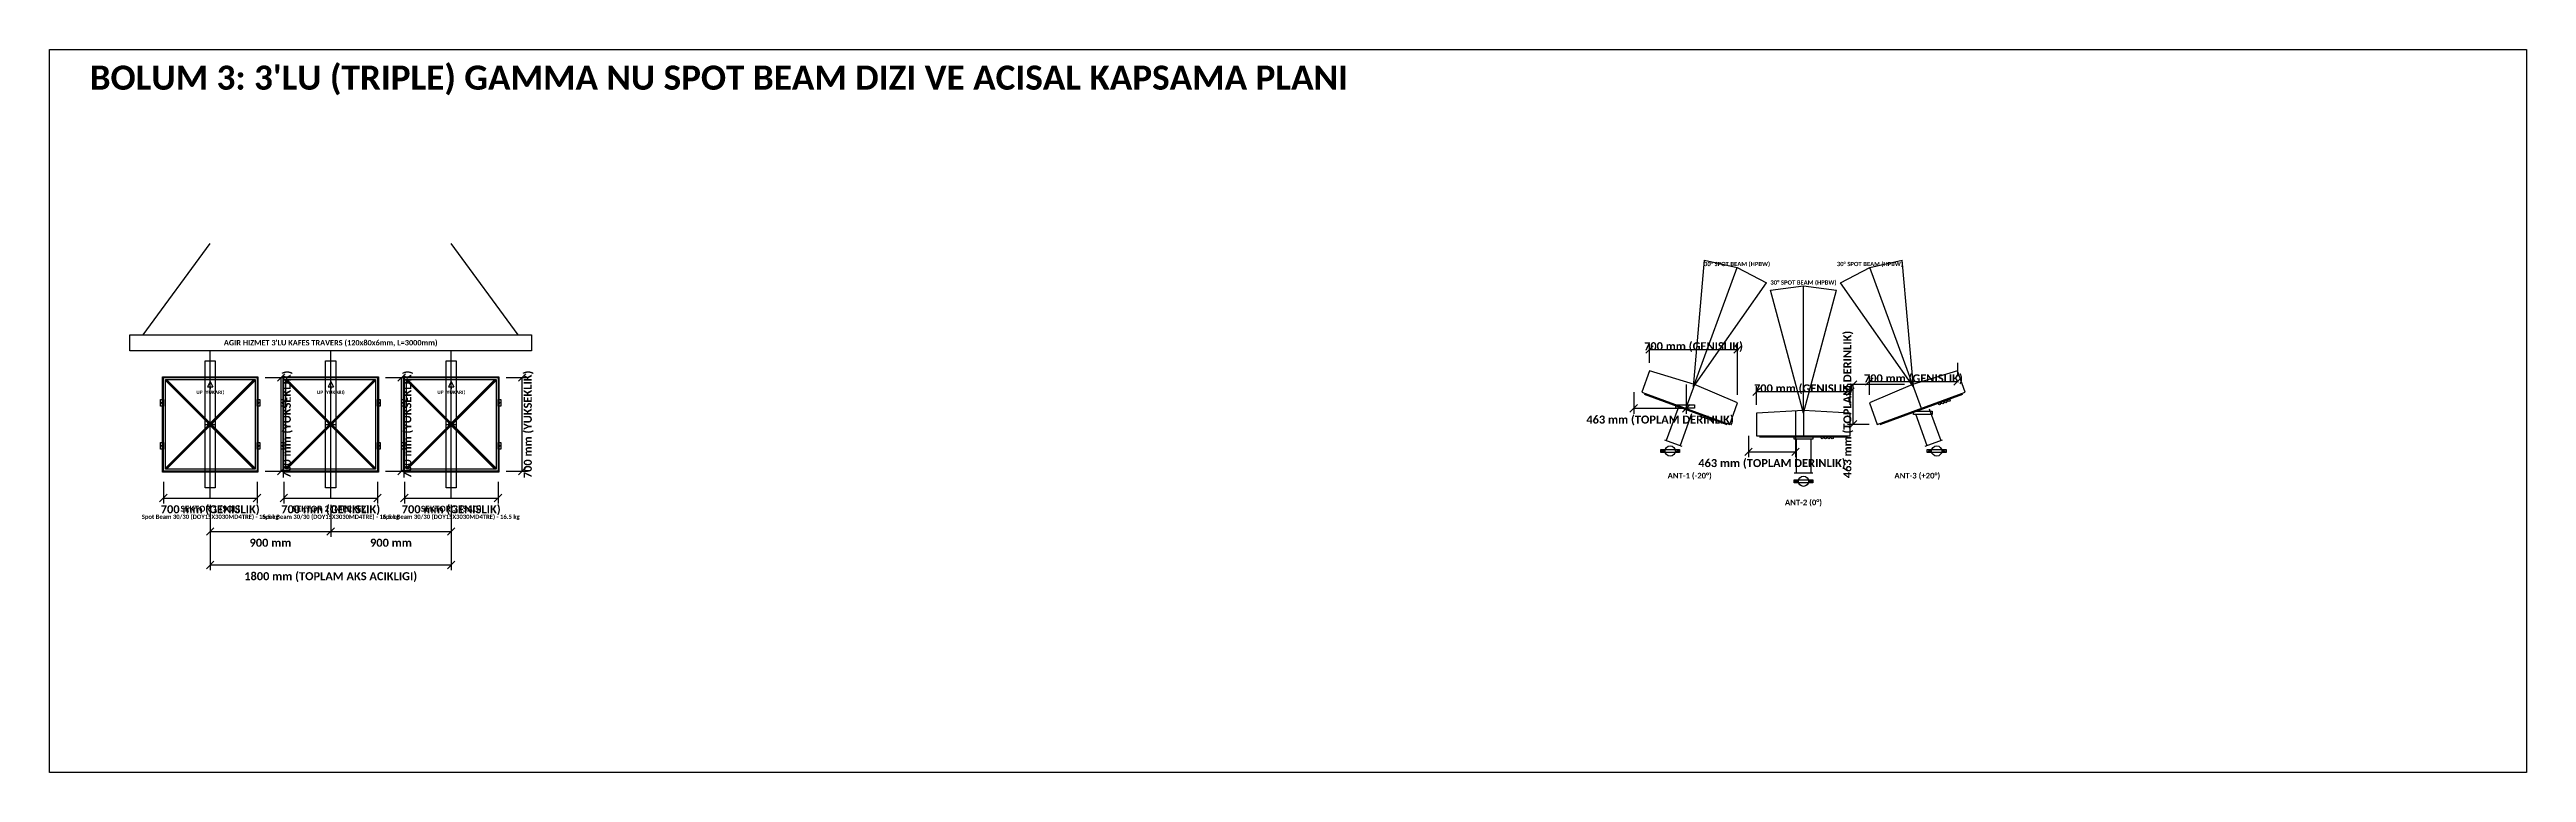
# Model space of a CAD drawing. Header units: metres. Extents: x -21.5 to 35.1, y -2.6 to 19.8.
# Drawn here: x -9.1 to 9.4, y 5.9 to 11.3 of the extents above; entities that cross this region are included whole.
import ezdxf
from ezdxf.enums import TextEntityAlignment as Align

# ---------------------------------------------------------------- set-up
doc = ezdxf.new("R2010")
doc.units = ezdxf.units.M
for name, color, linetype in [('CELIK_KIRIS_KOLON', 9, 'CONTINUOUS'), ('EKP_PANEL_ANTEN', 6, 'CONTINUOUS'), ('KABLO_TAVALARI', 6, 'CONTINUOUS'), ('METIN_BILGI', 7, 'CONTINUOUS'), ('MONTAJ_BORULARI', 2, 'CONTINUOUS'), ('OLCULER', 1, 'CONTINUOUS')]:
    doc.layers.add(name, color=color, linetype=linetype)
doc.styles.get("Standard").update_dxf_attribs({"font": 'calibrib.ttf'})

msp = doc.modelspace()

# ---------------------------------------------------------------- texts
at = {"layer": 'CELIK_KIRIS_KOLON'}
msp.add_text("AGIR HIZMET 3'LU KAFES TRAVERS (120x80x6mm, L=3000mm)", height=0.04, dxfattribs=at).set_placement((-7, 9.11), align=Align.MIDDLE_CENTER)
at = {"layer": 'METIN_BILGI'}
msp.add_text("BOLUM 3: 3'LU (TRIPLE) GAMMA NU SPOT BEAM DIZI VE ACISAL KAPSAMA PLANI", height=0.18, dxfattribs=at).set_placement((-8.8, 11))
for s, height, p in [('UP (YUKARI)', 0.026, (-7.9, 8.74)), ('UP (YUKARI)', 0.026, (-7, 8.74)), ('UP (YUKARI)', 0.026, (-6.1, 8.74)), ('ANT-1 (-20°)', 0.042, (3.15, 8.117)), ('ANT-3 (+20°)', 0.042, (4.85, 8.117)), ('Spot Beam 30/30 (DOY15X3030MD4TRE) - 16.5 kg', 0.032, (-7.9, 7.81)), ('SEKTOR 1 (SOL)', 0.045, (-7.9, 7.87)), ('Spot Beam 30/30 (DOY15X3030MD4TRE) - 16.5 kg', 0.032, (-7, 7.81)), ('SEKTOR 2 (MERKEZ)', 0.045, (-7, 7.87)), ('Spot Beam 30/30 (DOY15X3030MD4TRE) - 16.5 kg', 0.032, (-6.1, 7.81)), ('SEKTOR 3 (SAG)', 0.045, (-6.1, 7.87)), ('ANT-2 (0°)', 0.042, (4, 7.917))]:
    msp.add_text(s, height=height, dxfattribs=at).set_placement(p, align=Align.MIDDLE_CENTER)
at = {"layer": 'OLCULER'}
for s, height, p in [('30° SPOT BEAM (HPBW)', 0.032, (3.504, 9.698)), ('30° SPOT BEAM (HPBW)', 0.032, (4.496, 9.698)), ('30° SPOT BEAM (HPBW)', 0.032, (4, 9.56)), ('700 mm (GENISLIK)', 0.06, (3.179, 9.084)), ('700 mm (GENISLIK)', 0.06, (4.821, 8.844)), ('700 mm (GENISLIK)', 0.06, (4, 8.769)), ('463 mm (TOPLAM DERINLIK)', 0.06, (2.929, 8.536)), ('463 mm (TOPLAM DERINLIK)', 0.06, (3.765, 8.211)), ('700 mm (GENISLIK)', 0.06, (-7.9, 7.866)), ('700 mm (GENISLIK)', 0.06, (-7, 7.866)), ('700 mm (GENISLIK)', 0.06, (-6.1, 7.866)), ('900 mm', 0.06, (-7.45, 7.616)), ('900 mm', 0.06, (-6.55, 7.616)), ('1800 mm (TOPLAM AKS ACIKLIGI)', 0.06, (-7, 7.366))]:
    msp.add_text(s, height=height, dxfattribs=at).set_placement(p, align=Align.MIDDLE_CENTER)
for s, p in [('463 mm (TOPLAM DERINLIK)', (4.328, 8.649)), ('700 mm (YUKSEKLIK)', (-7.328, 8.5)), ('700 mm (YUKSEKLIK)', (-6.428, 8.5)), ('700 mm (YUKSEKLIK)', (-5.528, 8.5))]:
    msp.add_text(s, height=0.06, rotation=90, dxfattribs=at).set_placement(p, align=Align.MIDDLE_CENTER)

# ---------------------------------------------------------------- linework, layer by layer
at = {"layer": 'CELIK_KIRIS_KOLON'}
for p, q in [((-8.4, 9.17), (-7.9, 9.85)), ((-5.6, 9.17), (-6.1, 9.85)), ((2.809, 8.725), (3.427, 8.5)), ((4.573, 8.5), (5.191, 8.725)), ((3.061, 8.615), (2.975, 8.38)), ((3.164, 8.578), (3.078, 8.342)), ((4.836, 8.578), (4.922, 8.342)), ((4.939, 8.615), (5.025, 8.38)), ((2.961, 8.385), (3.092, 8.337)), ((3.671, 8.407), (4.329, 8.407)), ((3.945, 8.39), (3.945, 8.139)), ((4.055, 8.39), (4.055, 8.139)), ((4.908, 8.337), (5.039, 8.385)), ((3.93, 8.139), (4.07, 8.139))]:
    msp.add_line(p, q, dxfattribs=at)
for points in [[(-8.5, 9.05), (-8.5, 9.17), (-5.5, 9.17), (-5.5, 9.05)], [(-8.256, 8.144), (-8.256, 8.856), (-7.544, 8.856), (-7.544, 8.144)], [(-7.356, 8.144), (-7.356, 8.856), (-6.644, 8.856), (-6.644, 8.144)], [(-6.456, 8.144), (-6.456, 8.856), (-5.744, 8.856), (-5.744, 8.144)], [(-8.27, 8.635), (-8.27, 8.685), (-8.25, 8.685), (-8.25, 8.635)], [(-7.55, 8.635), (-7.55, 8.685), (-7.53, 8.685), (-7.53, 8.635)], [(-7.37, 8.635), (-7.37, 8.685), (-7.35, 8.685), (-7.35, 8.635)], [(-6.65, 8.635), (-6.65, 8.685), (-6.63, 8.685), (-6.63, 8.635)], [(-6.47, 8.635), (-6.47, 8.685), (-6.45, 8.685), (-6.45, 8.635)], [(-5.75, 8.635), (-5.75, 8.685), (-5.73, 8.685), (-5.73, 8.635)], [(3.047, 8.621), (3.047, 8.646), (3.187, 8.646), (3.187, 8.621)], [(4.822, 8.573), (4.822, 8.598), (4.962, 8.598), (4.962, 8.573)], [(-8.27, 8.315), (-8.27, 8.365), (-8.25, 8.365), (-8.25, 8.315)], [(-7.55, 8.315), (-7.55, 8.365), (-7.53, 8.365), (-7.53, 8.315)], [(-7.37, 8.315), (-7.37, 8.365), (-7.35, 8.365), (-7.35, 8.315)], [(-6.65, 8.315), (-6.65, 8.365), (-6.63, 8.365), (-6.63, 8.315)], [(-6.47, 8.315), (-6.47, 8.365), (-6.45, 8.365), (-6.45, 8.315)], [(-5.75, 8.315), (-5.75, 8.365), (-5.73, 8.365), (-5.73, 8.315)], [(3.93, 8.39), (3.93, 8.415), (4.07, 8.415), (4.07, 8.39)], [(2.935, 8.289), (2.935, 8.313), (3.075, 8.313), (3.075, 8.289)], [(4.925, 8.289), (4.925, 8.313), (5.065, 8.313), (5.065, 8.289)], [(3.93, 8.063), (3.93, 8.087), (4.07, 8.087), (4.07, 8.063)]]:
    msp.add_lwpolyline(points, close=True, dxfattribs=at)
for centre, radius in [((-8.26, 8.66), 0.005), ((-7.54, 8.66), 0.005), ((-7.36, 8.66), 0.005), ((-6.64, 8.66), 0.005), ((-6.46, 8.66), 0.005), ((-5.74, 8.66), 0.005), ((-8.26, 8.34), 0.005), ((-7.54, 8.34), 0.005), ((-7.36, 8.34), 0.005), ((-6.64, 8.34), 0.005), ((-6.46, 8.34), 0.005), ((-5.74, 8.34), 0.005), ((2.95, 8.301), 0.006), ((3.06, 8.301), 0.006), ((4.94, 8.301), 0.006), ((5.05, 8.301), 0.006), ((3.945, 8.075), 0.006), ((4.055, 8.075), 0.006)]:
    msp.add_circle(centre, radius, dxfattribs=at)
at = {"layer": 'EKP_PANEL_ANTEN'}
for p, q in [((2.85, 8.9), (2.792, 8.74)), ((3.185, 8.797), (2.85, 8.9)), ((5.15, 8.9), (4.815, 8.797)), ((5.208, 8.74), (5.15, 8.9)), ((-8.235, 8.165), (-7.565, 8.835)), ((-8.235, 8.835), (-7.565, 8.165)), ((-8.235, 8.173), (-7.573, 8.835)), ((-8.235, 8.827), (-7.573, 8.165)), ((-8.227, 8.835), (-7.565, 8.173)), ((-8.227, 8.165), (-7.565, 8.827)), ((-7.335, 8.165), (-6.665, 8.835)), ((-7.335, 8.835), (-6.665, 8.165)), ((-7.335, 8.173), (-6.673, 8.835)), ((-7.335, 8.827), (-6.673, 8.165)), ((-7.327, 8.835), (-6.665, 8.173)), ((-7.327, 8.165), (-6.665, 8.827)), ((-6.435, 8.165), (-5.765, 8.835)), ((-6.435, 8.835), (-5.765, 8.165)), ((-6.435, 8.173), (-5.773, 8.835)), ((-6.435, 8.827), (-5.773, 8.165)), ((-6.427, 8.835), (-5.765, 8.173)), ((-6.427, 8.165), (-5.765, 8.827)), ((2.792, 8.74), (3.45, 8.5)), ((3.185, 8.797), (3.121, 8.62)), ((3.508, 8.66), (3.185, 8.797)), ((4.815, 8.797), (4.492, 8.66)), ((4.55, 8.5), (5.208, 8.74)), ((4.815, 8.797), (4.879, 8.62)), ((-7.9, 8.465), (-7.9, 8.535)), ((-7, 8.465), (-7, 8.535)), ((-6.1, 8.465), (-6.1, 8.535)), ((3.45, 8.5), (3.508, 8.66)), ((4, 8.603), (3.65, 8.585)), ((3.65, 8.585), (3.65, 8.415)), ((4.35, 8.585), (4, 8.603)), ((4, 8.603), (4, 8.415)), ((4.35, 8.415), (4.35, 8.585)), ((4.492, 8.66), (4.55, 8.5)), ((-7.935, 8.5), (-7.865, 8.5)), ((-7.035, 8.5), (-6.965, 8.5)), ((-6.135, 8.5), (-6.065, 8.5)), ((3.65, 8.415), (4.35, 8.415))]:
    msp.add_line(p, q, dxfattribs=at)
for points in [[(-8.25, 8.15), (-8.25, 8.85), (-7.55, 8.85), (-7.55, 8.15)], [(-8.235, 8.165), (-8.235, 8.835), (-7.565, 8.835), (-7.565, 8.165)], [(-7.35, 8.15), (-7.35, 8.85), (-6.65, 8.85), (-6.65, 8.15)], [(-7.335, 8.165), (-7.335, 8.835), (-6.665, 8.835), (-6.665, 8.165)], [(-6.45, 8.15), (-6.45, 8.85), (-5.75, 8.85), (-5.75, 8.15)], [(-6.435, 8.165), (-6.435, 8.835), (-5.765, 8.835), (-5.765, 8.165)]]:
    msp.add_lwpolyline(points, close=True, dxfattribs=at)
for centre in [(-7.9, 8.5), (-7, 8.5), (-6.1, 8.5)]:
    msp.add_circle(centre, 0.018, dxfattribs=at)
at = {"layer": 'KABLO_TAVALARI'}
for centre in [(3.247, 8.557), (3.271, 8.549), (3.294, 8.54), (3.317, 8.532), (5.016, 8.653), (5.04, 8.662), (5.063, 8.67), (5.087, 8.679), (4.14, 8.399), (4.165, 8.399), (4.19, 8.399), (4.215, 8.399)]:
    msp.add_circle(centre, 0.008, dxfattribs=at)
at = {"layer": 'METIN_BILGI'}
for p, q in [((-7.9, 8.82), (-7.92, 8.78)), ((-7.92, 8.78), (-7.88, 8.78)), ((-7.9, 8.82), (-7.88, 8.78)), ((-7.9, 8.78), (-7.9, 8.765)), ((-7, 8.82), (-7.02, 8.78)), ((-7.02, 8.78), (-6.98, 8.78)), ((-7, 8.82), (-6.98, 8.78)), ((-7, 8.78), (-7, 8.765)), ((-6.1, 8.82), (-6.12, 8.78)), ((-6.12, 8.78), (-6.08, 8.78)), ((-6.1, 8.82), (-6.08, 8.78)), ((-6.1, 8.78), (-6.1, 8.765))]:
    msp.add_line(p, q, dxfattribs=at)
msp.add_lwpolyline([(-9.1, 5.9), (-9.1, 11.3), (9.4, 11.3), (9.4, 5.9)], close=True, dxfattribs=at)
at = {"layer": 'MONTAJ_BORULARI'}
for p, q in [((-7.9, 7.945), (-7.9, 9.055)), ((-7, 7.945), (-7, 9.055)), ((-6.1, 7.945), (-6.1, 9.055))]:
    msp.add_line(p, q, dxfattribs=at)
for points in [[(-7.938, 8.025), (-7.938, 8.975), (-7.862, 8.975), (-7.862, 8.025)], [(-7.038, 8.025), (-7.038, 8.975), (-6.962, 8.975), (-6.962, 8.025)], [(-6.138, 8.025), (-6.138, 8.975), (-6.062, 8.975), (-6.062, 8.025)]]:
    msp.add_lwpolyline(points, close=True, dxfattribs=at)
for centre in [(3.005, 8.301), (4.995, 8.301), (4, 8.075)]:
    msp.add_circle(centre, 0.0381, dxfattribs=at)
at = {"layer": 'OLCULER'}
for p, q in [((3.179, 8.78), (3.262, 9.726)), ((3.179, 8.78), (3.504, 9.673)), ((3.262, 9.726), (3.504, 9.673)), ((3.504, 9.673), (3.724, 9.558)), ((4.276, 9.558), (4.496, 9.673)), ((4.496, 9.673), (4.738, 9.726)), ((4.821, 8.78), (4.496, 9.673)), ((4.821, 8.78), (4.738, 9.726)), ((3.179, 8.78), (3.724, 9.558)), ((3.754, 9.503), (4, 9.535)), ((4, 8.585), (3.754, 9.503)), ((4, 8.585), (4, 9.535)), ((4, 9.535), (4.246, 9.503)), ((4, 8.585), (4.246, 9.503)), ((4.821, 8.78), (4.276, 9.558)), ((2.822, 9.032), (2.878, 9.088)), ((2.85, 8.96), (2.85, 9.1)), ((3.48, 9.032), (3.536, 9.088)), ((3.508, 8.72), (3.508, 9.1)), ((2.85, 9.06), (3.508, 9.06)), ((5.15, 8.96), (5.15, 8.86)), ((-7.49, 8.85), (-7.33, 8.85)), ((-7.398, 8.822), (-7.342, 8.878)), ((-7.37, 8.15), (-7.37, 8.85)), ((-6.59, 8.85), (-6.43, 8.85)), ((-6.498, 8.822), (-6.442, 8.878)), ((-6.47, 8.15), (-6.47, 8.85)), ((-5.69, 8.85), (-5.53, 8.85)), ((-5.598, 8.822), (-5.542, 8.878)), ((-5.57, 8.15), (-5.57, 8.85)), ((2.732, 8.74), (2.732, 8.58)), ((3.125, 8.797), (3.125, 8.58)), ((3.622, 8.717), (3.678, 8.773)), ((3.65, 8.645), (3.65, 8.785)), ((3.65, 8.745), (4.35, 8.745)), ((4.322, 8.717), (4.378, 8.773)), ((4.755, 8.797), (4.33, 8.797)), ((4.342, 8.769), (4.398, 8.825)), ((4.35, 8.645), (4.35, 8.785)), ((4.37, 8.5), (4.37, 8.797)), ((4.464, 8.792), (4.52, 8.848)), ((4.492, 8.72), (4.492, 8.86)), ((4.492, 8.82), (5.15, 8.82)), ((5.122, 8.792), (5.178, 8.848)), ((2.704, 8.592), (2.76, 8.648)), ((2.732, 8.62), (3.125, 8.62)), ((3.097, 8.592), (3.153, 8.648)), ((3.94, 8.603), (3.94, 8.255)), ((4.342, 8.472), (4.398, 8.528)), ((3.59, 8.415), (3.59, 8.255)), ((4.49, 8.5), (4.33, 8.5)), ((-7.49, 8.15), (-7.33, 8.15)), ((-7.398, 8.122), (-7.342, 8.178)), ((-6.59, 8.15), (-6.43, 8.15)), ((-6.498, 8.122), (-6.442, 8.178)), ((-5.69, 8.15), (-5.53, 8.15)), ((-5.598, 8.122), (-5.542, 8.178)), ((3.562, 8.267), (3.618, 8.323)), ((3.59, 8.295), (3.94, 8.295)), ((3.912, 8.267), (3.968, 8.323)), ((-8.278, 7.922), (-8.222, 7.978)), ((-8.25, 8.07), (-8.25, 7.91)), ((-7.578, 7.922), (-7.522, 7.978)), ((-7.55, 8.07), (-7.55, 7.91)), ((-7.378, 7.922), (-7.322, 7.978)), ((-7.35, 8.07), (-7.35, 7.91)), ((-6.678, 7.922), (-6.622, 7.978)), ((-6.65, 8.07), (-6.65, 7.91)), ((-6.478, 7.922), (-6.422, 7.978)), ((-6.45, 8.07), (-6.45, 7.91)), ((-5.778, 7.922), (-5.722, 7.978)), ((-5.75, 8.07), (-5.75, 7.91)), ((-8.25, 7.95), (-7.55, 7.95)), ((-7.9, 7.9), (-7.9, 7.66)), ((-7.9, 7.9), (-7.9, 7.41)), ((-7.35, 7.95), (-6.65, 7.95)), ((-7, 7.9), (-7, 7.66)), ((-7, 7.9), (-7, 7.66)), ((-6.45, 7.95), (-5.75, 7.95)), ((-6.1, 7.9), (-6.1, 7.66)), ((-6.1, 7.9), (-6.1, 7.41)), ((-7.928, 7.672), (-7.872, 7.728)), ((-7.9, 7.7), (-7, 7.7)), ((-7.028, 7.672), (-6.972, 7.728)), ((-7.028, 7.672), (-6.972, 7.728)), ((-7, 7.7), (-6.1, 7.7)), ((-6.128, 7.672), (-6.072, 7.728)), ((-7.928, 7.422), (-7.872, 7.478)), ((-7.9, 7.45), (-6.1, 7.45)), ((-6.128, 7.422), (-6.072, 7.478))]:
    msp.add_line(p, q, dxfattribs=at)

msp.set_redraw_order([(e.dxf.handle, doc.entitydb.next_handle()) for e in msp.query("TEXT MTEXT ATTDEF DIMENSION ARC_DIMENSION")])  # texts and dimensions are drawn at this point

doc.saveas('drawing.dxf')
